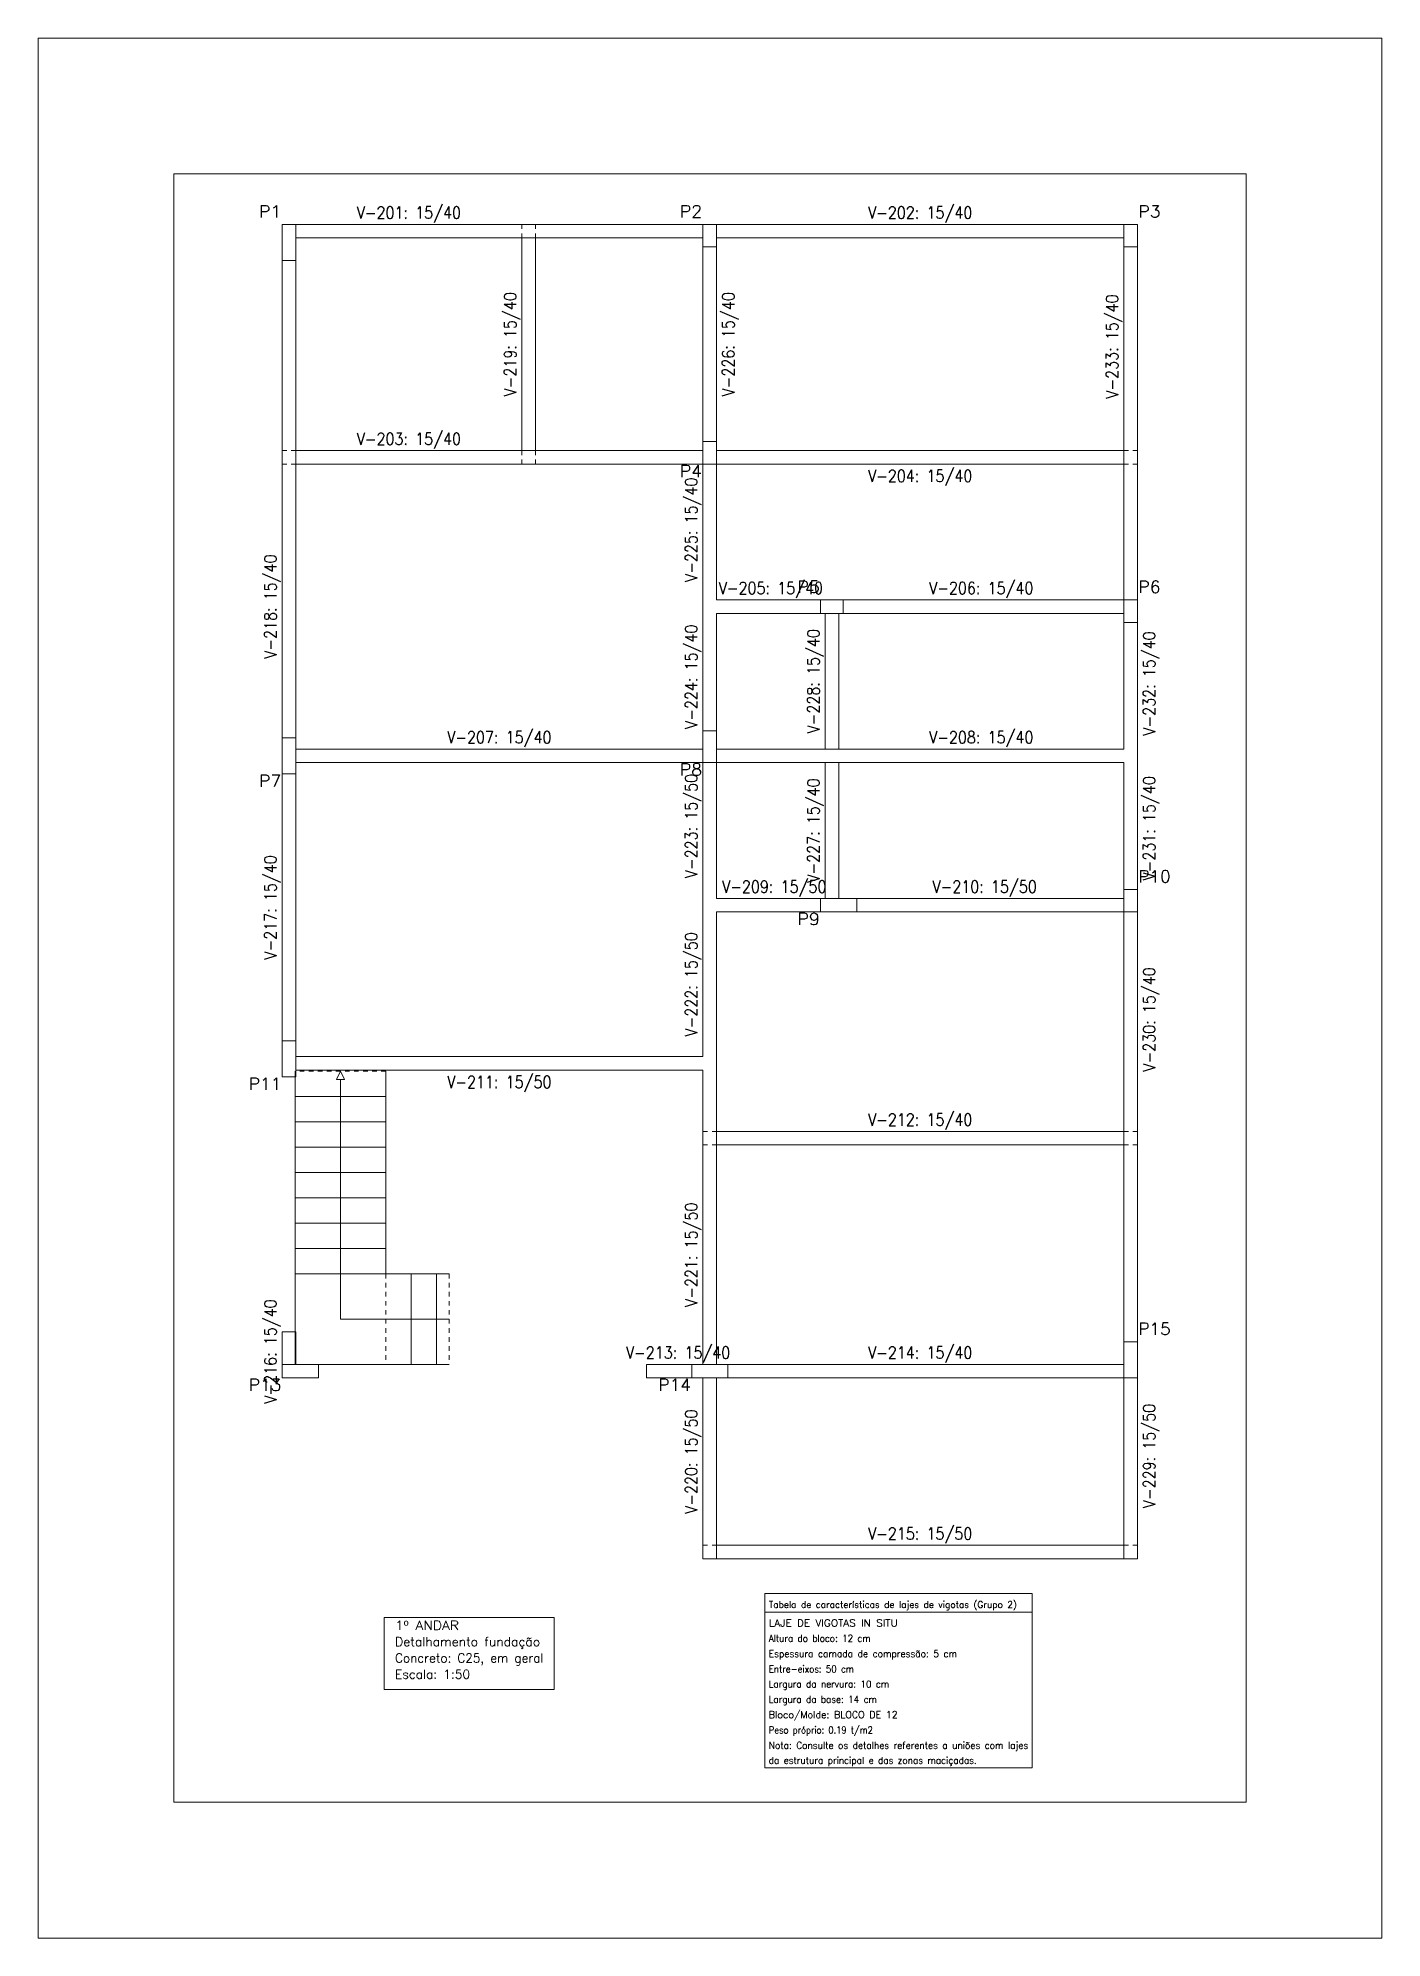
# Model space of a CAD drawing. Header units: millimetres. Extents: x 0 to 376, y 0 to 134.
# Drawn here: x 0 to 29.7, y 0 to 42 of the extents above; entities that cross this region are included whole.
import ezdxf
from ezdxf.enums import TextEntityAlignment as Align

# ---------------------------------------------------------------- set-up
doc = ezdxf.new("R2010")
doc.units = ezdxf.units.MM
doc.linetypes.add('CYPE_PUNTO', pattern=[0.075, 0, -0.075])
for name, color, linetype, lineweight in [('ESC_CONTORNO_DA_ESCADA', 3, 'Continuous', 0), ('ESC_DEGRAU', 2, 'Continuous', 0), ('ESC_LINHA_CENTRAL', 9, 'Continuous', 0), ('ESC_LINHA_DE_INTERRUPCAO_DOS_TRAMOS', 8, 'CYPE_PUNTO', 0), ('PILAR_BETAO', 2, 'Continuous', 9), ('PILAR_REF', 3, 'Continuous', 15), ('QUAD_BORDA', 1, 'Continuous', 20), ('QUAD_LIMITES', 2, 'Continuous', 0), ('TAB_CAR_LAJES', 7, 'Continuous', 0), ('TABELAS', 1, 'Continuous', 9), ('VIG_DIM_VIGAS', 3, 'Continuous', 15), ('VIG_FACES', 5, 'Continuous', 9)]:
    doc.layers.add(name, color=color, linetype=linetype, lineweight=lineweight)
doc.styles.add('CYPETXT', font='romans__.ttf', dxfattribs={"height": 0.2})

msp = doc.modelspace()

# ---------------------------------------------------------------- texts
at = {"layer": 'PILAR_REF', "style": 'CYPETXT'}
for s, width, p, p2 in [('P1', 0.935124, (4.883, 38.0334), (5.375, 38.0334)), ('P2', 0.935124, (14.183, 38.0334), (14.675, 38.0334)), ('P3', 0.935124, (24.315, 38.0334), (24.807, 38.0334)), ('P4', 0.935124, (14.183, 32.2934), (14.675, 32.2934)), ('P5', 0.935124, (16.783, 29.7334), (17.275, 29.7334)), ('P6', 0.935124, (24.315, 29.7334), (24.807, 29.7334)), ('P7', 0.935124, (4.883, 25.4459), (5.375, 25.4459)), ('P8', 0.935124, (14.183, 25.6959), (14.675, 25.6959)), ('P10', 0.91451, (24.315, 23.3334), (25.031, 23.3334)), ('P9', 0.935124, (16.783, 22.3934), (17.275, 22.3934)), ('P11', 0.91451, (4.659, 18.746), (5.375, 18.746)), ('P15', 0.91451, (24.315, 13.3334), (25.031, 13.3334)), ('P13', 0.91451, (4.659, 12.0934), (5.375, 12.0934)), ('P14', 0.91451, (13.709, 12.0934), (14.425, 12.0934))]:
    msp.add_text(s, height=0.26667, dxfattribs=dict(at, width=width)).set_placement(p, p2, align=Align.FIT)
at = {"layer": 'TAB_CAR_LAJES', "style": 'CYPETXT'}
for s, width, p, p2 in [('Tabela de características de lajes de vigotas (Grupo 2)', 0.794136, (16.1493, 7.295), (21.6303, 7.295)), ('LAJE DE VIGOTAS IN SITU', 0.934733, (16.1493, 6.885), (19.0001, 6.885)), ('Altura do bloco: 12 cm', 0.775249, (16.1493, 6.5475), (18.3993, 6.5475)), ('Espessura camada de compressão: 5 cm', 0.814581, (16.1493, 6.21), (20.3096, 6.21)), ('Entre-eixos: 50 cm', 0.779624, (16.1493, 5.8725), (18.0303, 5.8725)), ('Largura da nervura: 10 cm', 0.789789, (16.1493, 5.535), (18.8088, 5.535)), ('Largura da base: 14 cm', 0.785362, (16.1493, 5.1975), (18.5366, 5.1975)), ('Bloco/Molde: BLOCO DE 12', 0.834292, (16.1493, 4.86), (18.9978, 4.86)), ('Peso próprio: 0.19 t/m2', 0.753908, (16.1493, 4.5225), (18.4488, 4.5225)), ('Nota: Consulte os detalhes referentes a uniões com lajes', 0.79819, (16.1493, 4.185), (21.8801, 4.185)), ('da estrutura principal e das zonas maciçadas.', 0.797003, (16.1493, 3.8475), (20.7438, 3.8475))]:
    msp.add_text(s, height=0.153333, dxfattribs=dict(at, width=width)).set_placement(p, p2, align=Align.FIT)
at = {"layer": 'TABELAS', "style": 'CYPETXT'}
for s, width, p, p2 in [('1º ANDAR', 0.9519, (7.8902, 6.8108), (9.3032, 6.8108)), ('Detalhamento fundação', 0.876565, (7.8902, 6.4508), (11.0972, 6.4508)), ('Concreto: C25, em geral', 0.816403, (7.8902, 6.0908), (11.1692, 6.0908)), ('Escala: 1:50', 0.85322, (7.8902, 5.7308), (9.5492, 5.7308))]:
    msp.add_text(s, height=0.2, dxfattribs=dict(at, width=width)).set_placement(p, p2, align=Align.FIT)
at = {"layer": 'VIG_DIM_VIGAS', "style": 'CYPETXT', "width": 0.756899}
for s, p, p2 in [('V-201: 15/40', (7.043, 38.0067), (9.347, 38.0067)), ('V-202: 15/40', (18.343, 38.0067), (20.647, 38.0067)), ('V-203: 15/40', (7.043, 33.0067), (9.347, 33.0067)), ('V-204: 15/40', (18.343, 32.1867), (20.647, 32.1867)), ('V-205: 15/40', (15.043, 29.7067), (17.347, 29.7067)), ('V-206: 15/40', (19.693, 29.7067), (21.997, 29.7067)), ('V-207: 15/40', (9.043, 26.4092), (11.347, 26.4092)), ('V-208: 15/40', (19.693, 26.4092), (21.997, 26.4092)), ('V-209: 15/50', (15.118, 23.1067), (17.422, 23.1067)), ('V-210: 15/50', (19.768, 23.1067), (22.072, 23.1067)), ('V-211: 15/50', (9.043, 18.7893), (11.347, 18.7893)), ('V-212: 15/40', (18.343, 17.9567), (20.647, 17.9567)), ('V-213: 15/40', (12.994, 12.8067), (15.298, 12.8067)), ('V-214: 15/40', (18.343, 12.8067), (20.647, 12.8067)), ('V-215: 15/50', (18.343, 8.8067), (20.647, 8.8067))]:
    msp.add_text(s, height=0.266667, dxfattribs=at).set_placement(p, p2, align=Align.FIT)
for s, p, p2 in [('V-219: 15/40', (10.5683, 34.0781), (10.5683, 36.3821)), ('V-226: 15/40', (15.3883, 34.0781), (15.3883, 36.3821)), ('V-233: 15/40', (23.8683, 34.0281), (23.8683, 36.3321)), ('V-225: 15/40', (14.5683, 29.9781), (14.5683, 32.2821)), ('V-218: 15/40', (5.2683, 28.2793), (5.2683, 30.5833)), ('V-224: 15/40', (14.5683, 26.7293), (14.5683, 29.0333)), ('V-228: 15/40', (17.2683, 26.6293), (17.2683, 28.9333)), ('V-232: 15/40', (24.6883, 26.5793), (24.6883, 28.8833)), ('V-223: 15/50', (14.5683, 23.4293), (14.5683, 25.7333)), ('V-231: 15/40', (24.6883, 23.3793), (24.6883, 25.6833)), ('V-227: 15/40', (17.2683, 23.3293), (17.2683, 25.6333)), ('V-217: 15/40', (5.2683, 21.6306), (5.2683, 23.9346)), ('V-222: 15/50', (14.5683, 19.9294), (14.5683, 22.2334)), ('V-230: 15/40', (24.6883, 19.1531), (24.6883, 21.4571)), ('V-221: 15/50', (14.5683, 13.9531), (14.5683, 16.2571)), ('V-216: 15/40', (5.2683, 11.8131), (5.2683, 14.1171)), ('V-229: 15/50', (24.6883, 9.5031), (24.6883, 11.8071)), ('V-220: 15/50', (14.5683, 9.3781), (14.5683, 11.6821))]:
    msp.add_text(s, height=0.266667, rotation=90, dxfattribs=at).set_placement(p, p2, align=Align.FIT)

# ---------------------------------------------------------------- linework, layer by layer
at = {"layer": 'ESC_CONTORNO_DA_ESCADA'}
for p, q in [((5.685, 14.6801), (5.685, 19.1601)), ((7.685, 14.6801), (7.685, 19.1601)), ((9.085, 14.6801), (7.685, 14.6801)), ((9.085, 12.6801), (7.685, 12.6801))]:
    msp.add_line(p, q, dxfattribs=at)
msp.add_lwpolyline([(5.685, 14.6801), (5.685, 12.6801), (7.685, 12.6801)], dxfattribs=at)
at = {"layer": 'ESC_DEGRAU', "linetype": 'CYPE_PUNTO'}
for p, q in [((7.685, 19.1601), (5.685, 19.1601)), ((7.685, 14.6801), (7.685, 12.6801))]:
    msp.add_line(p, q, dxfattribs=at)
at = {"layer": 'ESC_DEGRAU'}
for p, q in [((7.685, 18.6001), (5.685, 18.6001)), ((7.685, 18.0401), (5.685, 18.0401)), ((7.685, 17.4801), (5.685, 17.4801)), ((7.685, 16.9201), (5.685, 16.9201)), ((7.685, 16.3601), (5.685, 16.3601)), ((7.685, 15.8001), (5.685, 15.8001)), ((7.685, 15.2401), (5.685, 15.2401)), ((7.685, 14.6801), (5.685, 14.6801)), ((8.245, 14.6801), (8.245, 12.6801)), ((8.805, 14.6801), (8.805, 12.6801))]:
    msp.add_line(p, q, dxfattribs=at)
at = {"layer": 'ESC_LINHA_CENTRAL'}
msp.add_lwpolyline([(6.595, 18.9801), (6.685, 19.1601), (6.775, 18.9801), (6.595, 18.9801)], close=True, dxfattribs=at)
msp.add_lwpolyline([(9.085, 13.6801), (7.685, 13.6801), (6.685, 13.6801), (6.685, 14.6801), (6.685, 18.9801)], dxfattribs=at)
at = {"layer": 'ESC_LINHA_DE_INTERRUPCAO_DOS_TRAMOS'}
msp.add_line((9.085, 14.6801), (9.085, 12.6801), dxfattribs=at)
at = {"layer": 'PILAR_BETAO'}
for points in [[(5.395, 37.0801), (5.695, 37.0801), (5.695, 37.8801), (5.395, 37.8801), (5.395, 37.0801)], [(14.695, 37.3801), (14.995, 37.3801), (14.995, 37.8801), (14.695, 37.8801), (14.695, 37.3801)], [(23.995, 37.3801), (24.295, 37.3801), (24.295, 37.8801), (23.995, 37.8801), (23.995, 37.3801)], [(14.695, 32.5801), (14.995, 32.5801), (14.995, 33.0801), (14.695, 33.0801), (14.695, 32.5801)], [(17.295, 29.2801), (17.795, 29.2801), (17.795, 29.5801), (17.295, 29.5801), (17.295, 29.2801)], [(23.995, 29.0801), (24.295, 29.0801), (24.295, 29.5801), (23.995, 29.5801), (23.995, 29.0801)], [(5.395, 25.7326), (5.695, 25.7326), (5.695, 26.5326), (5.395, 26.5326), (5.395, 25.7326)], [(14.695, 25.9826), (14.995, 25.9826), (14.995, 26.6826), (14.695, 26.6826), (14.695, 25.9826)], [(23.995, 22.6801), (24.295, 22.6801), (24.295, 23.1801), (23.995, 23.1801), (23.995, 22.6801)], [(17.295, 22.6801), (18.095, 22.6801), (18.095, 22.9801), (17.295, 22.9801), (17.295, 22.6801)], [(5.395, 19.0327), (5.695, 19.0327), (5.695, 19.8327), (5.395, 19.8327), (5.395, 19.0327)], [(23.995, 12.3801), (24.295, 12.3801), (24.295, 13.1801), (23.995, 13.1801), (23.995, 12.3801)], [(5.395, 12.3801), (6.195, 12.3801), (6.195, 12.6801), (5.395, 12.6801), (5.395, 12.3801)], [(14.445, 12.3801), (15.245, 12.3801), (15.245, 12.6801), (14.445, 12.6801), (14.445, 12.3801)]]:
    msp.add_lwpolyline(points, close=True, dxfattribs=at)
at = {"layer": 'QUAD_BORDA'}
msp.add_lwpolyline([(3, 3), (26.7, 3), (26.7, 39), (3, 39), (3, 3)], close=True, dxfattribs=at)
at = {"layer": 'QUAD_LIMITES'}
msp.add_lwpolyline([(0, 0), (29.7, 0), (29.7, 42), (0, 42), (0, 0)], close=True, dxfattribs=at)
at = {"layer": 'TAB_CAR_LAJES', "lineweight": 9}
for p, q in [((16.0593, 7.615), (21.9693, 7.615)), ((16.0593, 7.615), (16.0593, 3.765)), ((21.9693, 7.615), (21.9693, 3.765)), ((16.0593, 7.205), (21.9693, 7.205)), ((16.0593, 3.765), (21.9693, 3.765))]:
    msp.add_line(p, q, dxfattribs=at)
at = {"layer": 'TABELAS'}
msp.add_lwpolyline([(7.6502, 5.4958), (11.4092, 5.4958), (11.4092, 7.0858), (7.6502, 7.0858), (7.6502, 5.4958)], close=True, dxfattribs=at)
at = {"layer": 'VIG_FACES'}
for p, q in [((5.695, 37.8801), (14.695, 37.8801)), ((14.995, 37.8801), (23.995, 37.8801)), ((5.695, 37.5801), (14.695, 37.5801)), ((10.695, 32.8801), (10.695, 37.5801)), ((10.995, 32.8801), (10.995, 37.5801)), ((14.695, 33.0801), (14.695, 37.3801)), ((14.995, 37.5801), (23.995, 37.5801)), ((14.995, 33.0801), (14.995, 37.3801)), ((23.995, 29.5801), (23.995, 37.3801)), ((24.295, 29.5801), (24.295, 37.3801)), ((5.395, 26.5326), (5.395, 37.0801)), ((5.695, 26.5326), (5.695, 37.0801)), ((5.695, 32.8801), (14.695, 32.8801)), ((14.995, 32.8801), (23.995, 32.8801)), ((5.695, 32.5801), (14.695, 32.5801)), ((14.695, 29.4301), (14.695, 32.5801)), ((14.995, 29.5801), (14.995, 32.5801)), ((14.995, 32.5801), (23.995, 32.5801)), ((14.695, 26.6826), (14.695, 29.4301)), ((14.995, 29.5801), (17.295, 29.5801)), ((17.795, 29.5801), (23.995, 29.5801)), ((14.995, 29.2801), (17.295, 29.2801)), ((14.995, 26.6826), (14.995, 29.2801)), ((17.395, 26.2826), (17.395, 29.2801)), ((17.695, 26.2826), (17.695, 29.2801)), ((17.795, 29.2801), (23.995, 29.2801)), ((23.995, 26.2826), (23.995, 29.0801)), ((24.295, 26.1326), (24.295, 29.0801)), ((5.695, 26.2826), (14.695, 26.2826)), ((14.995, 26.2826), (23.995, 26.2826)), ((24.295, 23.1801), (24.295, 26.1326)), ((5.395, 19.8327), (5.395, 25.7326)), ((5.695, 25.9826), (14.695, 25.9826)), ((5.695, 19.8327), (5.695, 25.7326)), ((14.695, 22.8301), (14.695, 25.9826)), ((14.995, 25.9826), (23.995, 25.9826)), ((14.995, 22.9801), (14.995, 25.9826)), ((17.395, 22.9801), (17.395, 25.9826)), ((17.695, 22.9801), (17.695, 25.9826)), ((23.995, 23.1801), (23.995, 25.9826)), ((14.695, 19.4827), (14.695, 22.8301)), ((14.995, 22.9801), (17.295, 22.9801)), ((14.995, 22.6801), (17.295, 22.6801)), ((14.995, 19.3327), (14.995, 22.6801)), ((18.095, 22.9801), (23.995, 22.9801)), ((18.095, 22.6801), (23.995, 22.6801)), ((23.995, 13.1801), (23.995, 22.6801)), ((24.295, 13.1801), (24.295, 22.6801)), ((5.695, 19.4827), (14.695, 19.4827)), ((14.995, 12.6801), (14.995, 19.3327)), ((5.695, 19.1827), (14.695, 19.1827)), ((14.695, 12.6801), (14.695, 19.1827)), ((14.995, 17.8301), (23.995, 17.8301)), ((14.995, 17.5301), (23.995, 17.5301)), ((5.395, 12.6801), (5.395, 13.4001)), ((5.395, 13.4001), (5.695, 13.4001)), ((5.695, 12.6801), (5.695, 13.4001)), ((13.447, 12.6801), (14.445, 12.6801)), ((13.447, 12.6801), (13.447, 12.3801)), ((15.245, 12.6801), (23.995, 12.6801)), ((13.447, 12.3801), (14.445, 12.3801)), ((14.695, 8.3801), (14.695, 12.3801)), ((14.995, 8.3801), (14.995, 12.3801)), ((15.245, 12.3801), (23.995, 12.3801)), ((23.995, 8.3801), (23.995, 12.3801)), ((24.295, 8.3801), (24.295, 12.3801)), ((14.995, 8.6801), (23.995, 8.6801)), ((14.695, 8.3801), (24.295, 8.3801))]:
    msp.add_line(p, q, dxfattribs=at)
at = {"layer": 'VIG_FACES', "linetype": 'CYPE_PUNTO'}
for p, q in [((10.695, 37.5801), (10.695, 37.8801)), ((10.995, 37.5801), (10.995, 37.8801)), ((5.695, 32.8801), (5.395, 32.8801)), ((10.695, 32.8801), (10.695, 32.5801)), ((10.995, 32.8801), (10.995, 32.5801)), ((23.995, 32.8801), (24.295, 32.8801)), ((5.695, 32.5801), (5.395, 32.5801)), ((23.995, 32.5801), (24.295, 32.5801)), ((14.995, 17.8301), (14.695, 17.8301)), ((23.995, 17.8301), (24.295, 17.8301)), ((14.995, 17.5301), (14.695, 17.5301)), ((23.995, 17.5301), (24.295, 17.5301)), ((14.995, 8.6801), (14.695, 8.6801)), ((23.995, 8.6801), (24.295, 8.6801))]:
    msp.add_line(p, q, dxfattribs=at)

msp.set_redraw_order([(e.dxf.handle, doc.entitydb.next_handle()) for e in msp.query("TEXT MTEXT ATTDEF DIMENSION ARC_DIMENSION")])  # texts and dimensions are drawn at this point

doc.saveas('drawing.dxf')
